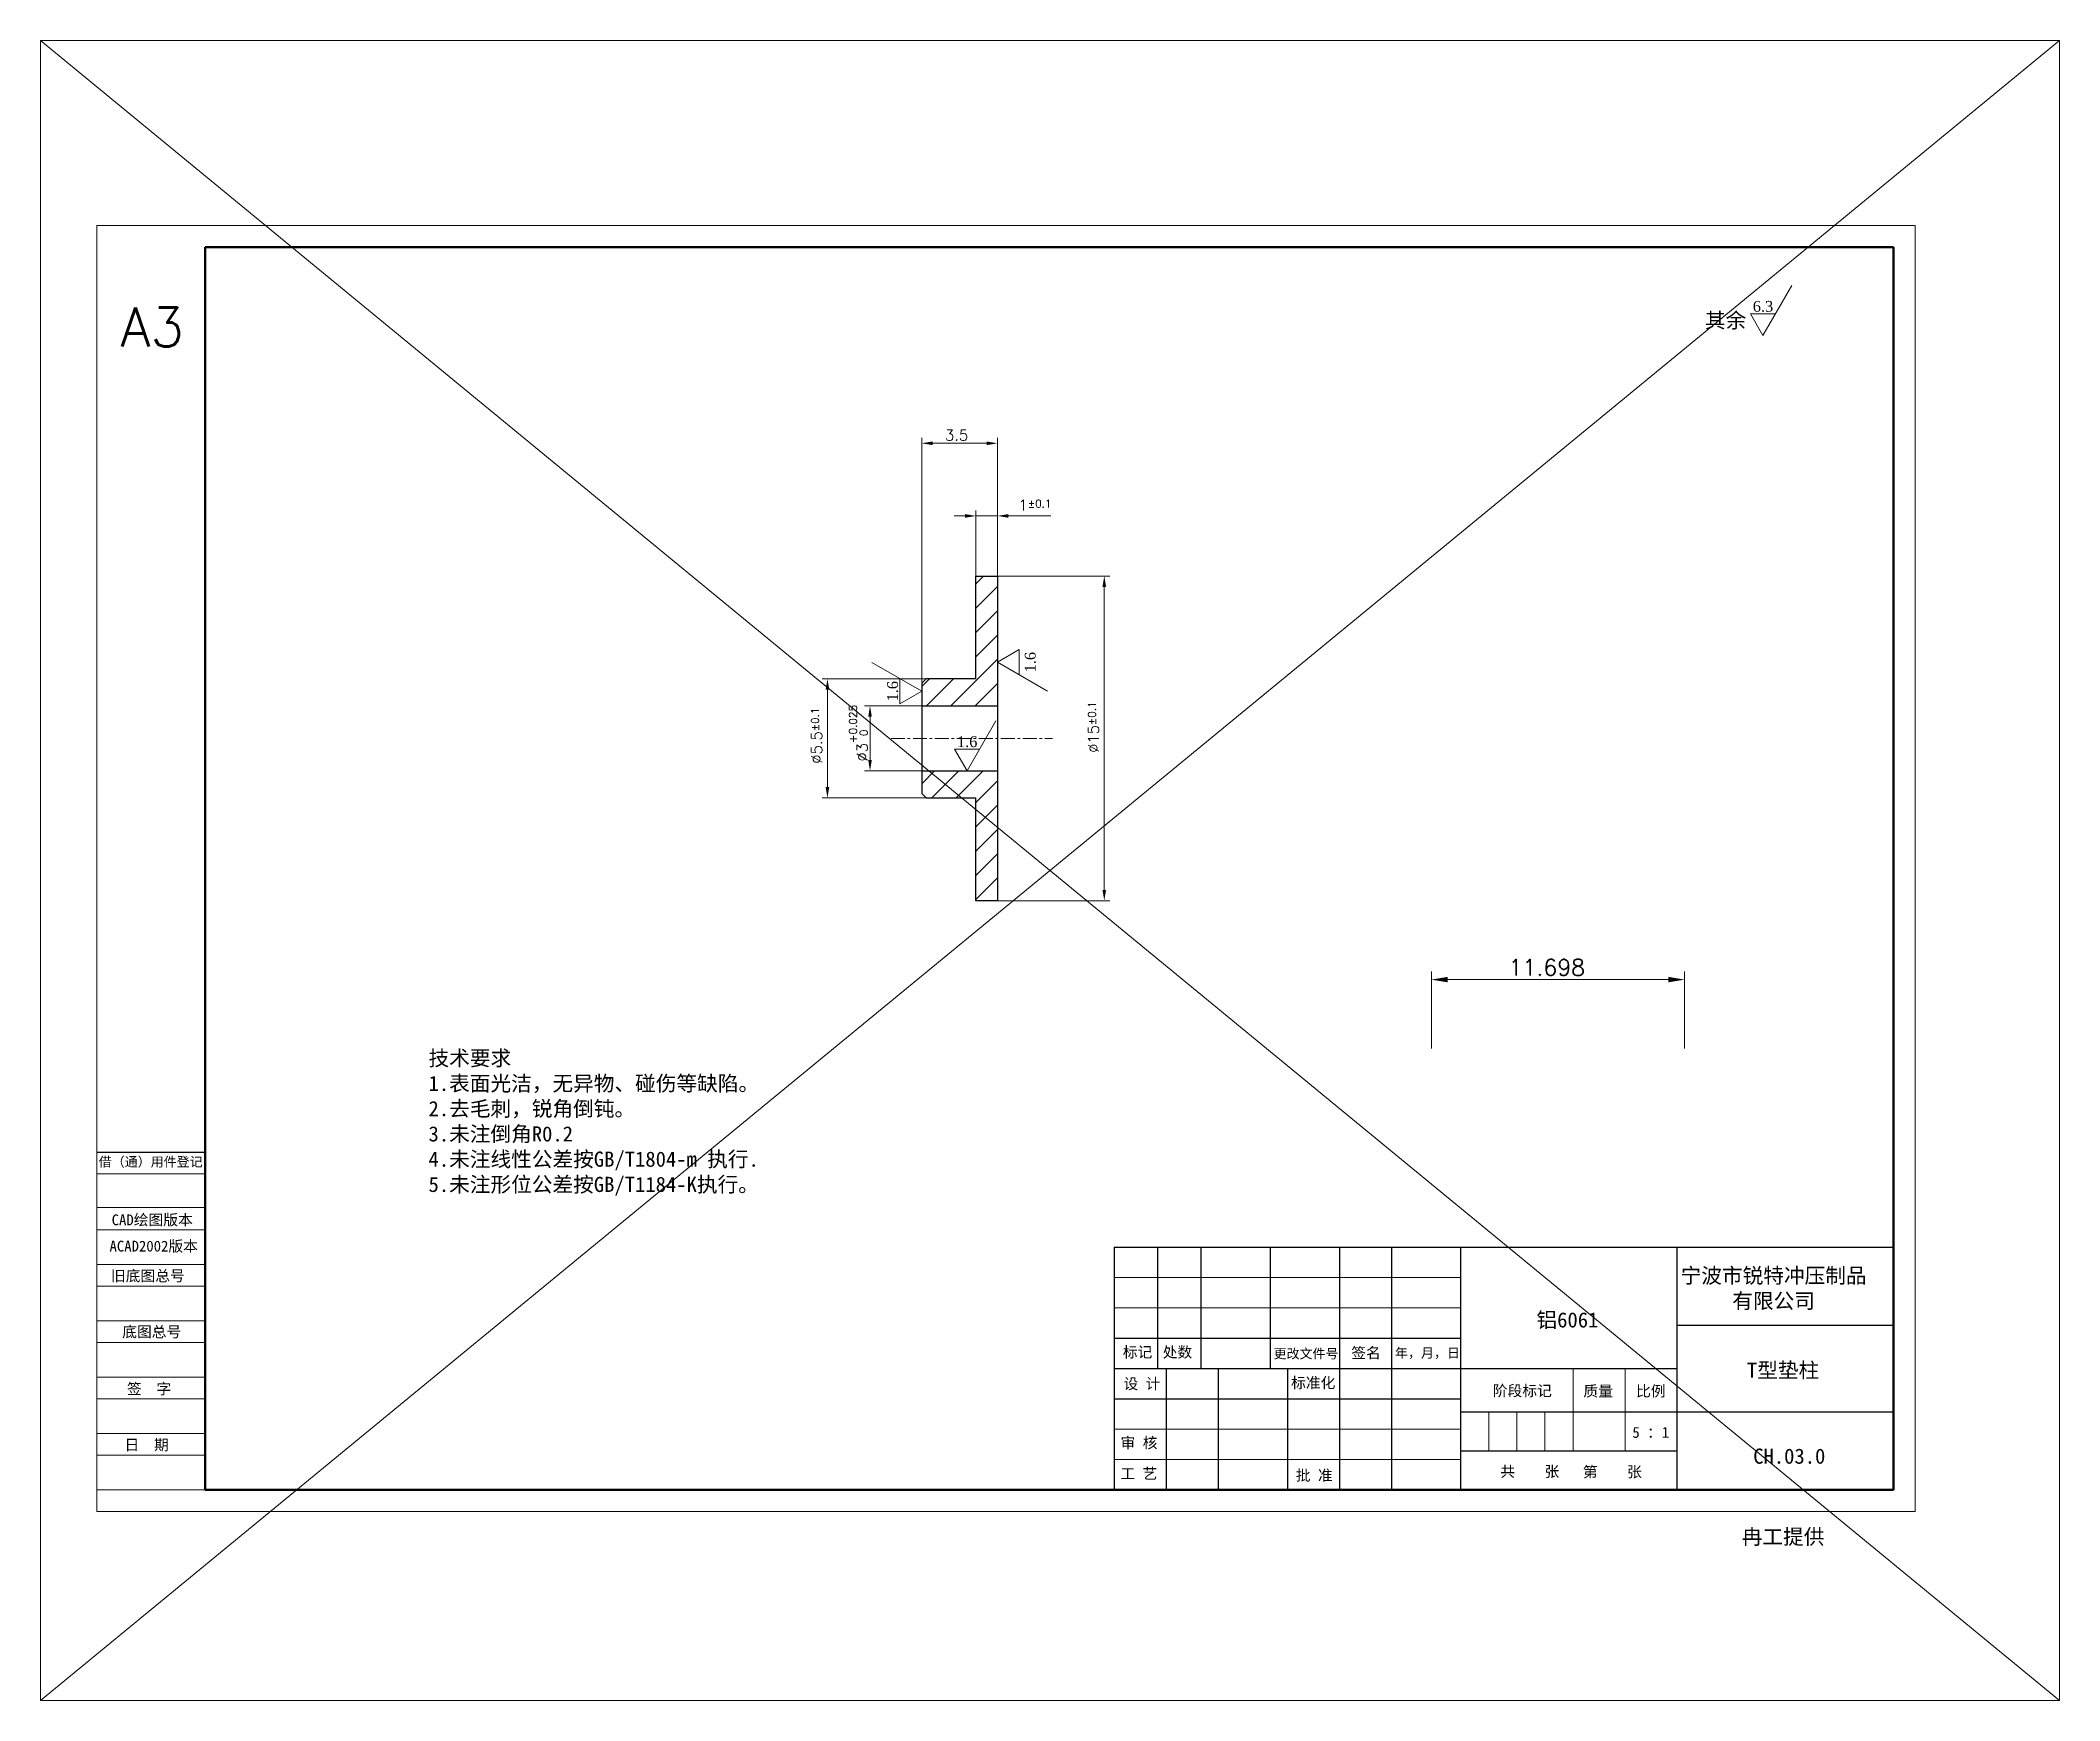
# Model space of a CAD drawing. Header units: millimetres. Extents: x 2517 to 6633, y 792 to 3241.
# Drawn here: x 3270.5 to 3363.8, y 2133.9 to 2210.6 of the extents above; entities that cross this region are included whole.
import ezdxf

# ---------------------------------------------------------------- set-up
doc = ezdxf.new("R2010")
doc.units = ezdxf.units.MM
doc.linetypes.add('CENTER', pattern=[50.8, 31.75, -6.35, 6.35, -6.35])
for name, color, linetype, lineweight in [('中心线', 1, 'CENTER', 9), ('填充', 3, 'Continuous', 9), ('实线', 7, 'Continuous', 25), ('尺寸标注', 2, 'Continuous', 9), ('引导线', 6, 'Continuous', 9), ('文本', 3, 'Continuous', 15), ('粗实线', 9, 'Continuous', 50)]:
    doc.layers.add(name, color=color, linetype=linetype, lineweight=lineweight)
doc.styles.add('st', font='txt.shx')
doc.styles.get("Standard").update_dxf_attribs({"font": 'simfang.ttf'})
doc.dimstyles.new('st0.2', dxfattribs={"dimscale": 0.2, "dimtxt": 2.5, "dimasz": 2.5, "dimexe": 1.25, "dimexo": 0, "dimtad": 1, "dimtoh": 1, "dimdec": 3, "dimdsep": 46, "dimtxsty": 'st', "dimcen": 0, "dimclrd": 256, "dimclre": 256, "dimclrt": 256, "dimadec": 4, "dimazin": 2, "dimtfac": 1, "dimtdec": 3, "dimtmove": 0, "dimatfit": 1, "dimfxl": 0, "dimlwd": -1, "dimlwe": -1, "dimarcsym": 0})
doc.dimstyles.new('st0.3', dxfattribs={"dimscale": 0.3, "dimtxt": 2.5, "dimasz": 2.5, "dimexe": 1.25, "dimexo": 0, "dimtad": 1, "dimtoh": 1, "dimdec": 3, "dimdsep": 46, "dimtxsty": 'st', "dimcen": 0, "dimclrd": 256, "dimclre": 256, "dimclrt": 256, "dimadec": 4, "dimazin": 2, "dimtfac": 1, "dimtdec": 3, "dimtmove": 0, "dimatfit": 1, "dimfxl": 0, "dimlwd": -1, "dimlwe": -1, "dimarcsym": 0})

msp = doc.modelspace()

# ---------------------------------------------------------------- texts
at = {"layer": '实线', "ltscale": 0.2, "insert": (3274.1947, 2198.2835), "char_height": 1.8, "width": 5, "attachment_point": 1, "style": 'st'}
msp.add_mtext('A3', dxfattribs=at)
at = {"layer": '实线', "char_height": 0.7, "attachment_point": 5}
for s, insert, width in [('宁波市锐特冲压制品\\P有限公司', (3350.5707, 2152.944), 12.63596), ('铝6061', (3341.0448, 2151.4809), 7.8742), ('T型垫柱', (3351.0063, 2149.1568), 12.63596), ('CH.03.0', (3351.2939, 2145.2173), 9.2005), ('冉工提供', (3351.0063, 2141.4633), 12.63596)]:
    msp.add_mtext(s, dxfattribs=dict(at, insert=insert, width=width))
at = {"layer": '文本'}
for s, insert, char_height, width, attachment_point in [('其余', (3348.3525, 2197.2702), 0.7, 12.63596, 8), ('{\\fTimes New Roman|b0|i0|c0|p18;6.3}', (3349.6085, 2198.5942), 0.5, 2.92, 1), ('{\\fTimes New Roman|b0|i0|c0|p18;1.6}', (3312.8398, 2178.4811), 0.5, 2.92, 1), ('技术要求\\P1.表面光洁，无异物、碰伤等缺陷。\\P2.去毛刺，锐角倒钝。\\P3.未注倒角R0.2\\P4.未注线性公差按GB/T1804-m 执行.\\P5.未注形位公差按GB/T1184-K执行。', (3288.4252, 2160.6099), 0.7, 17.90296, 4)]:
    msp.add_mtext(s, dxfattribs=dict(at, insert=insert, char_height=char_height, width=width, attachment_point=attachment_point))
at = {"layer": '文本', "char_height": 0.5, "width": 2.92, "attachment_point": 1, "rotation": 90}
for insert in [(3315.9744, 2181.433), (3309.6147, 2180.0902)]:
    msp.add_mtext('{\\fTimes New Roman|b0|i0|c0|p18;1.6}', dxfattribs=dict(at, insert=insert))
at = {"layer": '文本', "ltscale": 0.2, "attachment_point": 5}
for s, insert, char_height, width in [('借（通）用件登记', (3275.5888, 2158.7936), 0.44, 10.22572), ('CAD绘图版本', (3275.6599, 2156.1114), 0.5, 15.159404), ('ACAD2002版本', (3275.7284, 2154.8971), 0.5, 11.701904), ('旧底图总号', (3275.4578, 2153.5244), 0.5, 13.237686), ('底图总号', (3275.6365, 2150.9379), 0.5, 2.90232), ('标记', (3321.1832, 2150.0041), 0.5, 2.90232), ('处数', (3323.0272, 2149.9998), 0.5, 2.90232), ('更改文件号', (3328.9666, 2149.9335), 0.44, 6.437633), ('签名', (3331.7395, 2149.9654), 0.5, 2.90232), ('年，月，日', (3334.578, 2149.9611), 0.44, 2.90232), ('签  字', (3275.5144, 2148.3058), 0.5, 2.90232), ('设 计', (3321.3877, 2148.5404), 0.5, 2.90232), ('标准化', (3329.3005, 2148.5859), 0.5, 2.90232), ('阶段标记', (3338.9617, 2148.2149), 0.5, 2.90232), ('质量', (3342.4643, 2148.2033), 0.5, 2.90232), ('比例', (3344.8985, 2148.2033), 0.5, 2.90232), ('日  期', (3275.4028, 2145.7182), 0.5, 2.90232), ('审 核', (3321.2511, 2145.8123), 0.5, 2.90232), ('5 ：1', (3344.8957, 2146.3161), 0.5, 2.90232), ('共    张', (3339.3078, 2144.4885), 0.5, 2.90232), ('第    张', (3343.1211, 2144.4705), 0.5, 2.90232), ('工 艺', (3321.2431, 2144.4027), 0.5, 2.90232), ('批 准', (3329.3461, 2144.3095), 0.5, 2.90232)]:
    msp.add_mtext(s, dxfattribs=dict(at, insert=insert, char_height=char_height, width=width))

# ---------------------------------------------------------------- blocks, each defined once
blk = doc.blocks.new('*D73')
at = {"layer": 'Defpoints', "color": 0, "ltscale": 0.2, "transparency": 16777216}
for p in [(3311.212, 2179.884), (3308.823, 2176.884), (3311.212, 2176.884)]:
    blk.add_point(p, dxfattribs=at)
at = {"layer": '尺寸标注', "ltscale": 0.2, "transparency": 16777216}
for p, q in [((3311.212, 2179.884), (3308.573, 2179.884)), ((3308.823, 2179.384), (3308.823, 2177.384)), ((3311.212, 2176.884), (3308.573, 2176.884))]:
    blk.add_line(p, q, dxfattribs=at)
for points in [[(3308.739, 2179.384), (3308.906, 2179.384), (3308.823, 2179.884)], [(3308.739, 2177.384), (3308.906, 2177.384), (3308.823, 2176.884)]]:
    blk.add_solid(points, dxfattribs=at)
at = {"layer": '尺寸标注', "ltscale": 0.2, "transparency": 16777216, "insert": (3308.284, 2178.621), "char_height": 0.5, "attachment_point": 5, "rotation": 90, "style": 'st'}
blk.add_mtext('%%C3{}{\\H0.71x;\\C3;\\S+0.025^  0;}', dxfattribs=at)
blk = doc.blocks.new('*D74')
at = {"layer": 'Defpoints', "color": 0, "ltscale": 0.2, "transparency": 16777216}
for p in [(3314.712, 2185.884), (3314.712, 2170.884), (3319.646, 2170.884)]:
    blk.add_point(p, dxfattribs=at)
at = {"layer": '尺寸标注', "ltscale": 0.2, "transparency": 16777216}
for p, q in [((3314.712, 2185.884), (3319.896, 2185.884)), ((3319.646, 2185.384), (3319.646, 2171.384)), ((3314.712, 2170.884), (3319.896, 2170.884))]:
    blk.add_line(p, q, dxfattribs=at)
for points in [[(3319.563, 2185.384), (3319.729, 2185.384), (3319.646, 2185.884)], [(3319.563, 2171.384), (3319.729, 2171.384), (3319.646, 2170.884)]]:
    blk.add_solid(points, dxfattribs=at)
at = {"layer": '尺寸标注', "ltscale": 0.2, "transparency": 16777216, "insert": (3319.146, 2178.903), "char_height": 0.5, "attachment_point": 5, "rotation": 90, "style": 'st'}
blk.add_mtext('%%c15{}{\\A0;{\\H1.5x;}{\\A2;\\H0.71x;\\C3;%%p0.1}}', dxfattribs=at)
blk = doc.blocks.new('*D75')
at = {"layer": 'Defpoints', "color": 0, "ltscale": 0.2, "transparency": 16777216}
for p in [(3314.712, 2188.662), (3313.712, 2185.884), (3314.712, 2185.884)]:
    blk.add_point(p, dxfattribs=at)
at = {"layer": '尺寸标注', "ltscale": 0.2, "transparency": 16777216}
for p, q in [((3313.212, 2188.662), (3312.712, 2188.662)), ((3313.712, 2185.884), (3313.712, 2188.912)), ((3313.712, 2188.662), (3314.712, 2188.662)), ((3314.712, 2185.884), (3314.712, 2188.912)), ((3315.212, 2188.662), (3317.183, 2188.662))]:
    blk.add_line(p, q, dxfattribs=at)
for points in [[(3313.212, 2188.745), (3313.212, 2188.578), (3313.712, 2188.662)], [(3315.212, 2188.745), (3315.212, 2188.578), (3314.712, 2188.662)]]:
    blk.add_solid(points, dxfattribs=at)
at = {"layer": '尺寸标注', "ltscale": 0.2, "transparency": 16777216, "insert": (3316.447, 2189.162), "char_height": 0.5, "attachment_point": 5, "style": 'st'}
blk.add_mtext('1{}{\\A0;{\\H1.5x;}{\\A2;\\H0.71x;\\C3;%%p0.1}}', dxfattribs=at)
blk = doc.blocks.new('*D76')
at = {"layer": 'Defpoints', "color": 0, "ltscale": 0.2, "transparency": 16777216}
for p in [(3311.412, 2181.134), (3306.856, 2175.634), (3311.412, 2175.634)]:
    blk.add_point(p, dxfattribs=at)
at = {"layer": '尺寸标注', "ltscale": 0.2, "transparency": 16777216}
for p, q in [((3311.412, 2181.134), (3306.606, 2181.134)), ((3306.856, 2180.634), (3306.856, 2176.134)), ((3311.412, 2175.634), (3306.606, 2175.634))]:
    blk.add_line(p, q, dxfattribs=at)
for points in [[(3306.773, 2180.634), (3306.94, 2180.634), (3306.856, 2181.134)], [(3306.773, 2176.134), (3306.94, 2176.134), (3306.856, 2175.634)]]:
    blk.add_solid(points, dxfattribs=at)
at = {"layer": '尺寸标注', "ltscale": 0.2, "transparency": 16777216, "insert": (3306.356, 2178.513), "char_height": 0.5, "attachment_point": 5, "rotation": 90, "style": 'st'}
blk.add_mtext('%%c5.5{}{\\A0;{\\H1.5x;}{\\A2;\\H0.71x;\\C3;%%p0.1}}', dxfattribs=at)
blk = doc.blocks.new('*D26')
at = {"layer": 'Defpoints', "color": 0, "ltscale": 0.2, "transparency": 16777216}
for p in [(3314.712, 2192.018), (3314.712, 2185.884), (3311.212, 2180.934)]:
    blk.add_point(p, dxfattribs=at)
at = {"layer": '尺寸标注', "ltscale": 0.2, "transparency": 16777216}
for p, q in [((3311.212, 2180.934), (3311.212, 2192.268)), ((3311.712, 2192.018), (3314.212, 2192.018)), ((3314.712, 2185.884), (3314.712, 2192.268))]:
    blk.add_line(p, q, dxfattribs=at)
for points in [[(3311.712, 2192.101), (3311.712, 2191.934), (3311.212, 2192.018)], [(3314.212, 2192.101), (3314.212, 2191.934), (3314.712, 2192.018)]]:
    blk.add_solid(points, dxfattribs=at)
at = {"layer": '尺寸标注', "ltscale": 0.2, "transparency": 16777216, "insert": (3312.821, 2192.393), "char_height": 0.5, "attachment_point": 5, "style": 'st'}
blk.add_mtext('3.5', dxfattribs=at)
blk = doc.blocks.new('*D65')
at = {"layer": 'Defpoints', "color": 0, "ltscale": 0.2, "transparency": 16777216}
for p in [(3346.456, 2167.239), (3334.759, 2164.059), (3346.456, 2164.059)]:
    blk.add_point(p, dxfattribs=at)
at = {"layer": '尺寸标注', "ltscale": 0.2, "transparency": 16777216}
for p, q in [((3334.759, 2164.059), (3334.759, 2167.614)), ((3335.509, 2167.239), (3345.706, 2167.239)), ((3346.456, 2164.059), (3346.456, 2167.614))]:
    blk.add_line(p, q, dxfattribs=at)
for points in [[(3335.509, 2167.364), (3335.509, 2167.114), (3334.759, 2167.239)], [(3345.706, 2167.364), (3345.706, 2167.114), (3346.456, 2167.239)]]:
    blk.add_solid(points, dxfattribs=at)
at = {"layer": '尺寸标注', "ltscale": 0.2, "transparency": 16777216, "insert": (3340.093, 2167.801), "char_height": 0.75, "attachment_point": 5, "style": 'st'}
blk.add_mtext('11.698', dxfattribs=at)

# ---------------------------------------------------------------- dimensions: what is measured, and where the dimension line sits
at = {"layer": '尺寸标注', "ltscale": 0.2}
for base, p1, p2, dimstyle, picture, middle in [((3314.7117, 2192.0178), (3311.2117, 2180.9341), (3314.7117, 2185.8841), 'st0.2', '*D26', (3312.8212, 2192.0178)), ((3346.4564, 2167.2386), (3334.7586, 2164.059), (3346.4564, 2164.059), 'st0.3', '*D65', (3340.0928, 2167.2386))]:
    dim = msp.add_linear_dim(base=base, p1=p1, p2=p2, dimstyle=dimstyle, dxfattribs=at)
    dim.commit()
    dim.dimension.update_dxf_attribs({"geometry": picture, "text_midpoint": middle, "dimtype": 160})
dim = msp.add_linear_dim(base=(3314.7117, 2188.6617), p1=(3313.7117, 2185.8841), p2=(3314.7117, 2185.8841), text='<>{}{\\A0;{\\H1.5x;}{\\A2;\\H0.71x;\\C3;%%p0.1}}', dimstyle='st0.2', override={"dimtp": 0.1, "dimtm": 0.1, "dimtdec": 3, "dimtzin": 8}, dxfattribs=at)
dim.commit()
dim.dimension.update_dxf_attribs({"geometry": '*D75', "text_midpoint": (3316.4471, 2188.6617), "dimtype": 160})
for base, p1, p2, text, override, picture, middle in [((3319.6459, 2170.8841), (3314.7117, 2185.8841), (3314.7117, 2170.8841), '%%c<>{}{\\A0;{\\H1.5x;}{\\A2;\\H0.71x;\\C3;%%p0.1}}', {"dimtp": 0.1, "dimtm": 0.1, "dimtdec": 3, "dimtzin": 8}, '*D74', (3319.6459, 2178.9027)), ((3306.8563, 2175.6341), (3311.4117, 2181.1341), (3311.4117, 2175.6341), '%%c<>{}{\\A0;{\\H1.5x;}{\\A2;\\H0.71x;\\C3;%%p0.1}}', {"dimtp": 0.1, "dimtm": 0.1, "dimtdec": 3, "dimtzin": 8}, '*D76', (3306.8563, 2178.5129)), ((3308.8228, 2176.8841), (3311.2117, 2179.8841), (3311.2117, 2176.8841), '%%C<>{}{\\H0.71x;\\C3;\\S+0.025^  0;}', {"dimtp": 0.025, "dimtm": 0, "dimtdec": 3, "dimtzin": 8}, '*D73', (3308.8228, 2178.6208))]:
    dim = msp.add_linear_dim(base=base, p1=p1, p2=p2, angle=90, text=text, dimstyle='st0.2', override=override, dxfattribs=at)
    dim.commit()
    dim.dimension.update_dxf_attribs({"geometry": picture, "text_midpoint": middle, "dimtype": 160})

# ---------------------------------------------------------------- hatches: boundary and pattern name
at = {"layer": '填充', "ltscale": 0.2}
h = msp.add_hatch(dxfattribs=at)
h.set_pattern_fill('LINE', color=256, scale=0.25, angle=45)
h.set_pattern_definition([(45, (29.6019, 828.8042), (-0.561266, 0.561266), [])])
h.paths.add_polyline_path([(3314.7117, 2185.8841), (3313.7117, 2185.8841), (3313.7117, 2181.1341), (3311.2117, 2181.1341), (3311.2117, 2179.8841), (3314.7117, 2179.8841)])
h.paths.add_polyline_path([(3314.7117, 2176.8841), (3311.2117, 2176.8841), (3311.2117, 2175.6341), (3313.7117, 2175.6341), (3313.7117, 2170.8841), (3314.7117, 2170.8841)])

# ---------------------------------------------------------------- linework, layer by layer
at = {"layer": '中心线', "ltscale": 0.02}
msp.add_line((3309.7929, 2178.3841), (3317.2491, 2178.3841), dxfattribs=at)
at = {"layer": '实线', "ltscale": 0.2}
for p, q in [((3313.7117, 2181.1341), (3313.7117, 2185.8841)), ((3313.7117, 2185.8841), (3314.7117, 2185.8841)), ((3314.7117, 2185.8841), (3314.7117, 2170.8841)), ((3311.4117, 2181.1341), (3311.2117, 2180.9341)), ((3311.2117, 2180.9341), (3311.2117, 2175.8341)), ((3313.7117, 2181.1341), (3311.4117, 2181.1341)), ((3311.2117, 2179.8841), (3314.7117, 2179.8841)), ((3311.2117, 2176.8841), (3314.7117, 2176.8841)), ((3311.4117, 2175.6341), (3311.2117, 2175.8341)), ((3311.4117, 2175.6341), (3313.7117, 2175.6341)), ((3313.7117, 2170.8841), (3313.7117, 2175.6341)), ((3314.7117, 2170.8841), (3313.7117, 2170.8841))]:
    msp.add_line(p, q, dxfattribs=at)
at = {"layer": '实线'}
for p, q in [((3273.1063, 2159.2724), (3278.1063, 2159.2724)), ((3278.1063, 2154.8724), (3278.1063, 2143.6724)), ((3278.1063, 2143.6724), (3278.1063, 2154.8724)), ((3320.1063, 2154.8724), (3356.1063, 2154.8724)), ((3320.1101, 2154.8724), (3320.1101, 2143.6724)), ((3322.1101, 2154.8724), (3322.1101, 2149.2724)), ((3324.1101, 2154.8724), (3324.1101, 2149.2724)), ((3327.3101, 2154.8724), (3327.3101, 2149.2724)), ((3330.5101, 2154.8724), (3330.5101, 2143.6724)), ((3332.9101, 2154.8724), (3332.9101, 2143.6724)), ((3336.1101, 2154.8724), (3336.1101, 2143.6724)), ((3346.1063, 2154.8724), (3346.1063, 2143.6724)), ((3320.1063, 2150.6724), (3336.1101, 2150.6724)), ((3346.1063, 2151.2724), (3356.1063, 2151.2724)), ((3320.1063, 2149.2724), (3336.1101, 2149.2724)), ((3322.5101, 2149.2724), (3322.5101, 2143.6724)), ((3324.9101, 2149.2724), (3324.9101, 2143.6724)), ((3328.1101, 2149.2724), (3328.1101, 2143.6724)), ((3336.1101, 2149.2724), (3346.1063, 2149.2724)), ((3320.1063, 2147.8724), (3336.1101, 2147.8724)), ((3336.1101, 2147.2724), (3356.1063, 2147.2724)), ((3336.1101, 2145.4724), (3346.1063, 2145.4724)), ((3320.1063, 2143.6724), (3356.1063, 2143.6724))]:
    msp.add_line(p, q, dxfattribs=at)
at = {"layer": '尺寸标注', "ltscale": 0.2}
for p, q in [((3270.4923, 2210.6317), (3363.7842, 2210.6317)), ((3270.4923, 2133.9284), (3270.4923, 2210.6317)), ((3270.4923, 2210.6317), (3363.7842, 2133.9284)), ((3363.7842, 2210.6317), (3270.4923, 2133.9284)), ((3363.7842, 2210.6317), (3363.7842, 2133.9284)), ((3363.7842, 2133.9284), (3270.4923, 2133.9284))]:
    msp.add_line(p, q, dxfattribs=at)
at = {"layer": '引导线'}
for p, q in [((3273.1063, 2202.0724), (3357.1063, 2202.0724)), ((3273.1063, 2142.6724), (3273.1063, 2202.0724)), ((3357.1063, 2142.6724), (3357.1063, 2202.0724)), ((3278.1063, 2158.2724), (3273.1063, 2158.2724)), ((3278.1063, 2156.7045), (3273.1063, 2156.7045)), ((3278.1063, 2155.6724), (3273.1063, 2155.6724)), ((3278.1063, 2154.0724), (3273.1063, 2154.0724)), ((3320.1063, 2153.4724), (3336.1101, 2153.4724)), ((3278.1063, 2153.0724), (3273.1063, 2153.0724)), ((3278.1063, 2151.4724), (3273.1063, 2151.4724)), ((3320.1063, 2152.0724), (3336.1101, 2152.0724)), ((3278.1063, 2150.4724), (3273.1063, 2150.4724)), ((3278.1063, 2148.8724), (3273.1063, 2148.8724)), ((3278.1063, 2147.8724), (3273.1063, 2147.8724)), ((3278.1063, 2146.2724), (3273.1063, 2146.2724)), ((3320.1063, 2146.4724), (3336.1101, 2146.4724)), ((3278.1063, 2145.2724), (3273.1063, 2145.2724)), ((3320.1063, 2145.0724), (3336.1101, 2145.0724)), ((3278.1063, 2143.6724), (3273.1063, 2143.6724)), ((3273.1063, 2142.6724), (3357.1063, 2142.6724))]:
    msp.add_line(p, q, dxfattribs=at)
at = {"layer": '文本'}
for p, q in [((3350.0787, 2196.9972), (3351.4089, 2199.3012)), ((3350.6607, 2198.0052), (3349.4968, 2198.0052)), ((3349.4968, 2198.0052), (3350.0787, 2196.9972)), ((3315.7197, 2182.4852), (3314.7117, 2181.9032)), ((3315.7197, 2181.3212), (3315.7197, 2182.4852)), ((3311.2117, 2180.5604), (3308.9077, 2181.8906)), ((3314.7117, 2181.9032), (3317.0157, 2180.573)), ((3310.2037, 2181.1424), (3310.2037, 2179.9784)), ((3310.2037, 2179.9784), (3311.2117, 2180.5604)), ((3313.31, 2176.8841), (3314.6402, 2179.1881)), ((3313.8919, 2177.8921), (3312.728, 2177.8921)), ((3312.728, 2177.8921), (3313.31, 2176.8841))]:
    msp.add_line(p, q, dxfattribs=at)
at = {"layer": '文本', "ltscale": 0.2}
for p, q in [((3341.3063, 2149.2724), (3341.3063, 2145.4724)), ((3343.7063, 2149.2724), (3343.7063, 2145.4724)), ((3337.4063, 2147.2724), (3337.4063, 2145.4724)), ((3338.7063, 2147.2724), (3338.7063, 2145.4724)), ((3340.0063, 2147.2724), (3340.0063, 2145.4724))]:
    msp.add_line(p, q, dxfattribs=at)
at = {"layer": '粗实线'}
for p, q in [((3278.1063, 2143.6724), (3278.1063, 2201.0724)), ((3278.1063, 2201.0724), (3356.1063, 2201.0724)), ((3356.1063, 2143.6724), (3356.1063, 2201.0724)), ((3278.1063, 2143.6724), (3356.1063, 2143.6724))]:
    msp.add_line(p, q, dxfattribs=at)

msp.set_redraw_order([(e.dxf.handle, doc.entitydb.next_handle()) for e in msp.query("TEXT MTEXT ATTDEF DIMENSION ARC_DIMENSION")])  # texts and dimensions are drawn at this point

doc.saveas('drawing.dxf')
